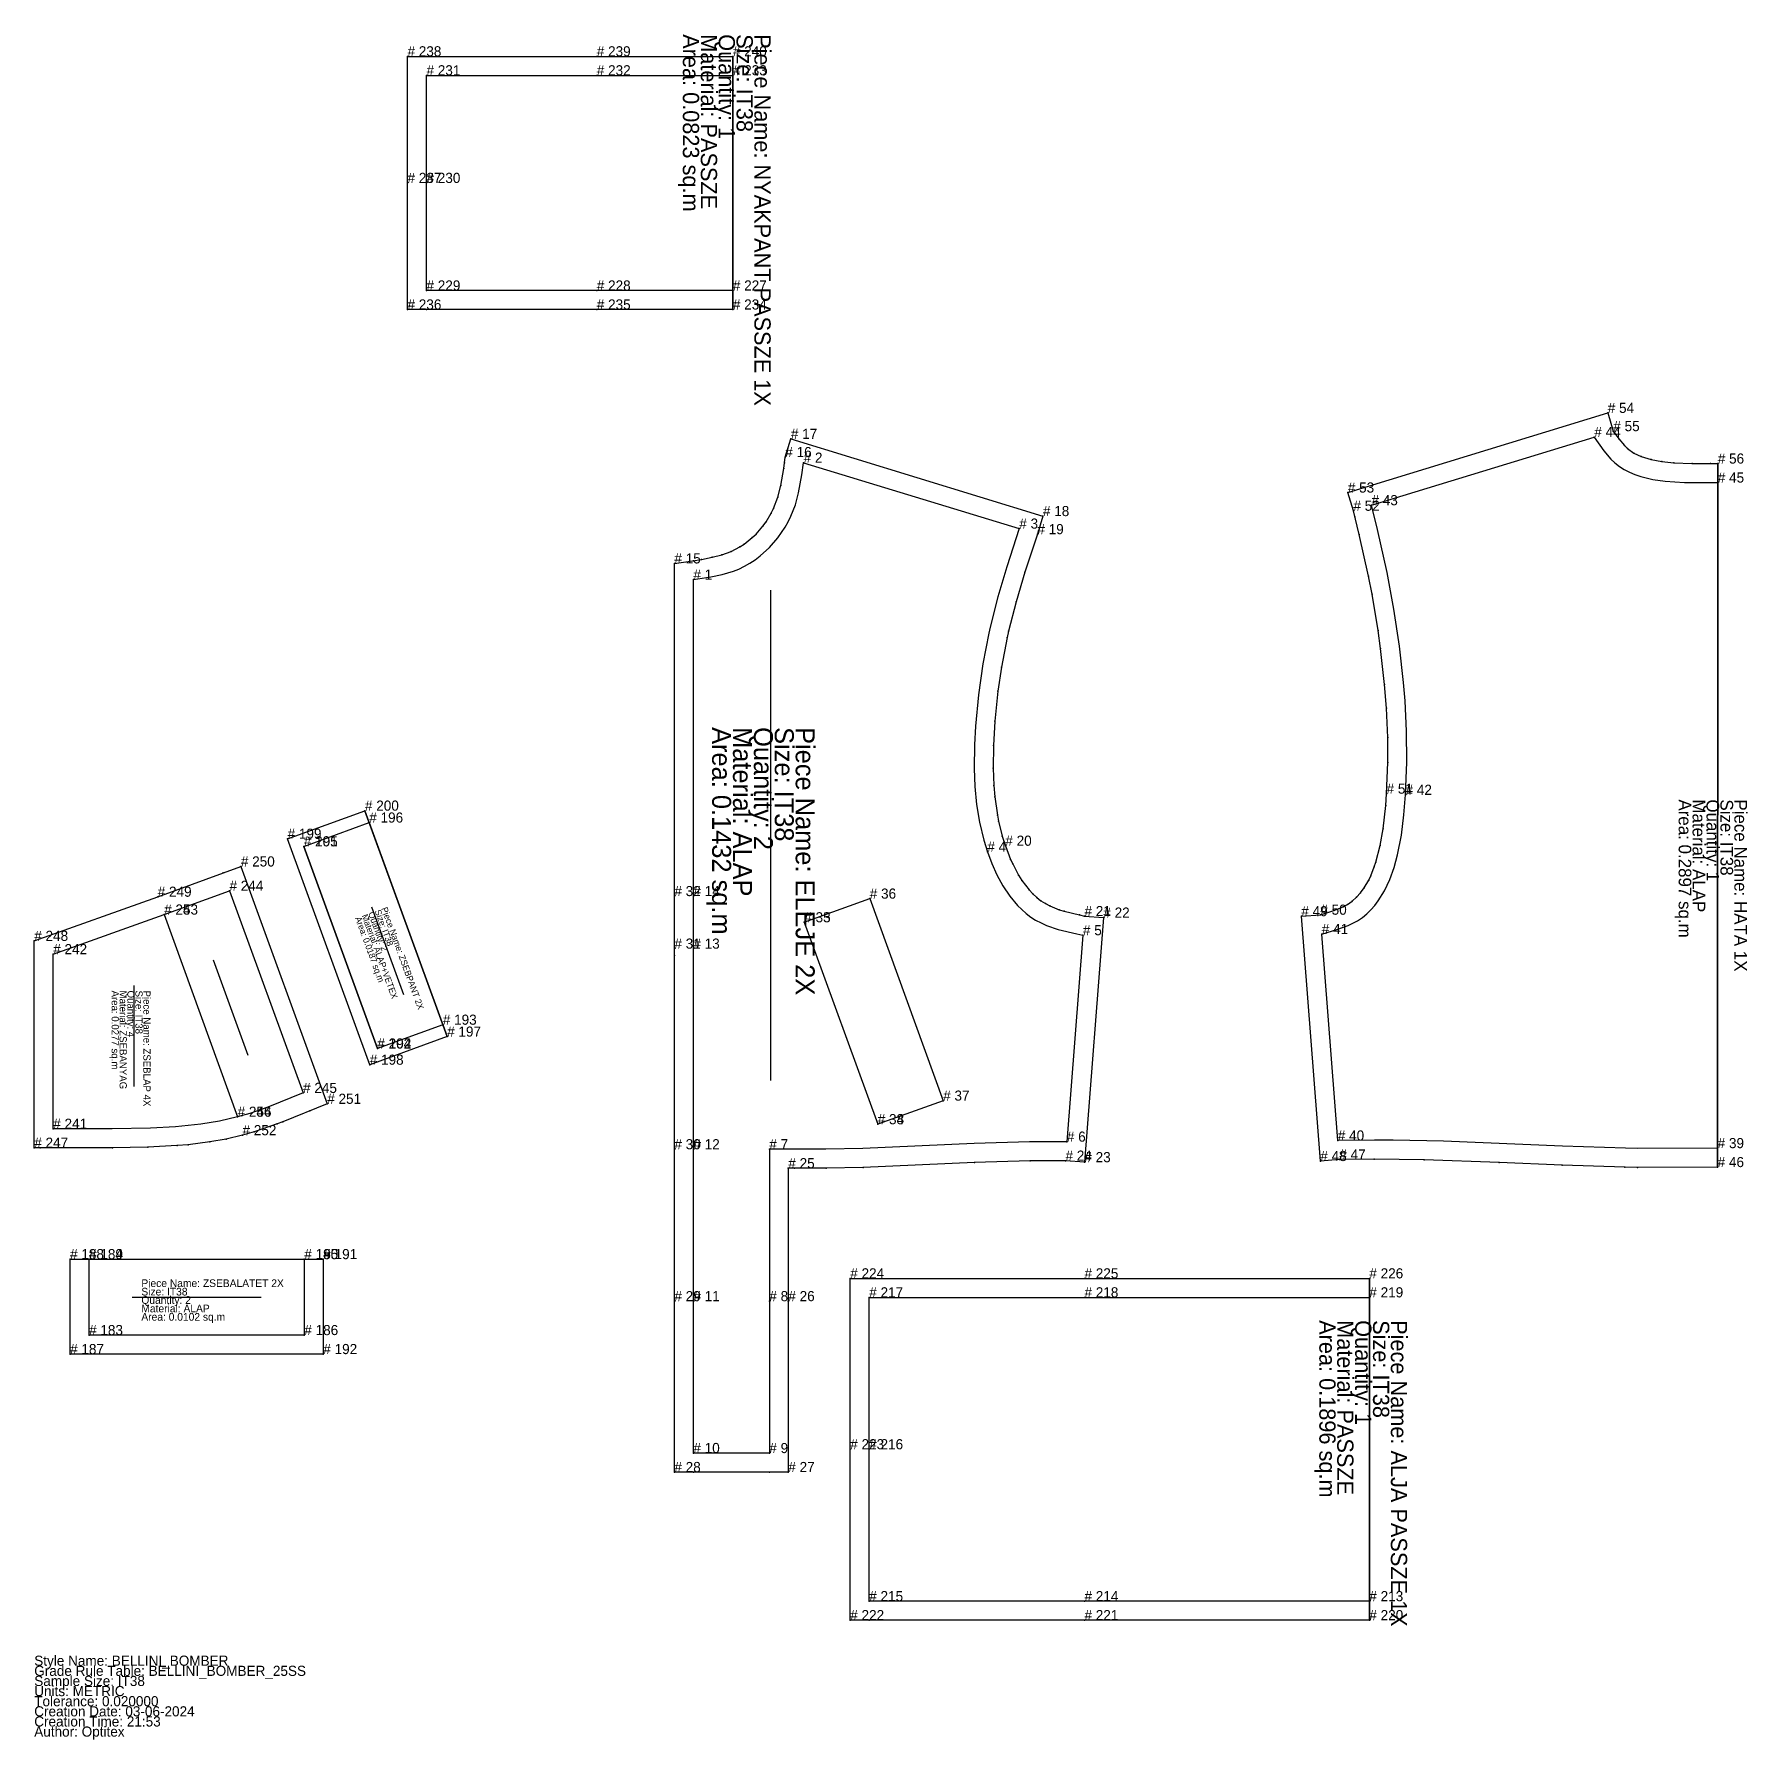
# Model space of a CAD drawing. Header units: metres. Extents: x -2179 to 884, y -608 to 739.
# Drawn here: x -2179 to -826, y -608 to 739 of the extents above; entities that cross this region are included whole.
import ezdxf

# ---------------------------------------------------------------- set-up
doc = ezdxf.new("R2010")
doc.units = ezdxf.units.M

msp = doc.modelspace()

# ---------------------------------------------------------------- texts
at = {"layer": '1'}
for s, p in [('Style Name: BELLINI_BOMBER', (-2179.1, -549.6)), ('Grade Rule Table: BELLINI_BOMBER_25SS', (-2179.1, -557.6)), ('Sample Size: IT38', (-2179.1, -565.6)), ('Units: METRIC', (-2179.1, -573.6)), ('Tolerance: 0.020000', (-2179.1, -581.6)), ('Creation Date: 03-06-2024', (-2179.1, -589.6)), ('Creation Time: 21:53', (-2179.1, -597.6)), ('Author: Optitex', (-2179.1, -605.6))]:
    msp.add_text(s, height=8, dxfattribs=at).set_placement(p)

# ---------------------------------------------------------------- blocks, each defined once
blk = doc.blocks.new('1')
at = {"layer": '1'}
blk.add_lwpolyline([(-1673.5, 321.2), (-1652.1, 324.4), (-1643.6, 326.1), (-1636, 328), (-1628.6, 330.7), (-1621.7, 334.3), (-1618.4, 336.5), (-1612, 341.6), (-1609, 344.4), (-1603.6, 350.7), (-1601.1, 354.1), (-1597, 361), (-1595.2, 364.6), (-1591.9, 373.5), (-1589.5, 382.7), (-1587.1, 396.2), (-1585.9, 405.2), (-1581.5, 419.6), (-1382.4, 358.6), (-1386.8, 344.3), (-1396.7, 314.3), (-1403.5, 291), (-1409.5, 267.6), (-1410.6, 262.8), (-1415.1, 239.3), (-1417.9, 220.4), (-1420.3, 196.6), (-1421.4, 177.5), (-1421.6, 159.4), (-1421.1, 145.8), (-1420.3, 136.8), (-1418.3, 122.3), (-1417.4, 117.5), (-1414.5, 105.8), (-1412.1, 98.2), (-1407.9, 87.4), (-1406.3, 83.9), (-1401.6, 75), (-1399, 70.8), (-1393.4, 63.5), (-1390.3, 60.2), (-1387.3, 57.4), (-1384, 54.8), (-1380.5, 52.5), (-1377, 50.6), (-1369.5, 47.6), (-1365.7, 46.4), (-1353.6, 43.5), (-1349.6, 42.6), (-1334.7, 41.4), (-1349.7, -151.8), (-1364.6, -150.6), (-1392.6, -150.8), (-1436.5, -152.1), (-1524.3, -156), (-1553.6, -156.6), (-1583.5, -156.6), (-1583.5, -261.6), (-1583.5, -396.6), (-1673.5, -396.6), (-1673.5, -261.6), (-1673.5, -141.6), (-1673.5, 16.9), (-1673.5, 58.4)], close=True, dxfattribs=at)
at = {"layer": '14'}
blk.add_lwpolyline([(-1658.5, 308.4), (-1644.7, 310.6), (-1635.7, 312.5), (-1626.9, 315.1), (-1622.6, 316.8), (-1618.2, 319), (-1613.9, 321.4), (-1609.7, 324.1), (-1605.7, 327.1), (-1598.3, 333.9), (-1591.7, 341.5), (-1586, 349.8), (-1583.5, 354.1), (-1581.4, 358.6), (-1577.9, 367.6), (-1575.4, 376.9), (-1572.8, 391.2), (-1571.4, 400.8), (-1401.1, 348.7), (-1411, 318.6), (-1418.1, 294.9), (-1424.1, 270.9), (-1425.2, 266.1), (-1429.9, 241.8), (-1433.4, 217.3), (-1435.6, 192.7), (-1436.4, 177.9), (-1436.6, 159.1), (-1436.1, 144.9), (-1434.8, 130.8), (-1432.5, 116.7), (-1429.2, 102.7), (-1426.3, 93.4), (-1422.8, 84.1), (-1418.8, 75.1), (-1414, 66.5), (-1408.6, 58.4), (-1402.5, 51.1), (-1399.2, 47.8), (-1395.7, 44.7), (-1392, 41.9), (-1388.2, 39.4), (-1383.9, 37.2), (-1379.5, 35.2), (-1370.3, 32.1), (-1355.7, 28.6), (-1350.8, 27.5), (-1363.5, -135.6), (-1392.9, -135.8), (-1436.8, -137.1), (-1524.6, -140.9), (-1553.9, -141.6), (-1598.5, -141.6), (-1598.5, -261.6), (-1598.5, -381.6), (-1658.5, -381.6), (-1658.5, -261.6), (-1658.5, -141.6), (-1658.5, 16.9), (-1658.5, 58.4)], close=True, dxfattribs=at)
at = {"layer": '2'}
for p in [(-1581.5, 419.6), (-1585.9, 405.2), (-1571.4, 400.8), (-1382.4, 358.6), (-1401.1, 348.7), (-1386.8, 344.3), (-1673.5, 321.2), (-1658.5, 308.4), (-1412.1, 98.2), (-1426.3, 93.4), (-1673.5, 58.4), (-1658.5, 58.4), (-1519.2, 56.4), (-1349.6, 42.6), (-1334.7, 41.4), (-1570.9, 37.7), (-1570.9, 37.7), (-1350.8, 27.5), (-1673.5, 16.9), (-1658.5, 16.9), (-1461.2, -103.2), (-1512.9, -121.8), (-1512.9, -121.8), (-1673.5, -141.6), (-1658.5, -141.6), (-1598.5, -141.6), (-1363.5, -135.6), (-1583.5, -156.6), (-1364.6, -150.6), (-1349.7, -151.8), (-1673.5, -261.6), (-1658.5, -261.6), (-1598.5, -261.6), (-1583.5, -261.6), (-1658.5, -381.6), (-1598.5, -381.6), (-1673.5, -396.6), (-1583.5, -396.6)]:
    blk.add_point(p, dxfattribs=at)
at = {"layer": '3'}
for p in [(-1587.1, 396.2), (-1586.5, 400.7), (-1589.5, 382.7), (-1591.9, 373.5), (-1601.1, 354.1), (-1597, 361), (-1595.2, 364.6), (-1612, 341.6), (-1609, 344.4), (-1603.6, 350.7), (-1643.6, 326.1), (-1636, 328), (-1628.6, 330.7), (-1621.7, 334.3), (-1618.4, 336.5), (-1652.1, 324.4), (-1396.7, 314.3), (-1403.5, 291), (-1410.6, 262.8), (-1409.5, 267.6), (-1415.1, 239.3), (-1417.9, 220.4), (-1420.3, 196.6), (-1421.4, 177.5), (-1421.6, 159.4), (-1421.1, 145.8), (-1420.3, 136.8), (-1418.3, 122.3), (-1417.4, 117.5), (-1414.5, 105.8), (-1412.1, 98.2), (-1407.9, 87.4), (-1406.3, 83.9), (-1401.6, 75), (-1399, 70.8), (-1393.4, 63.5), (-1390.3, 60.2), (-1387.3, 57.4), (-1384, 54.8), (-1380.5, 52.5), (-1377, 50.6), (-1369.5, 47.6), (-1365.7, 46.4), (-1353.6, 43.5), (-1578.5, -156.6), (-1553.6, -156.6), (-1524.3, -156), (-1436.5, -152.1), (-1392.6, -150.8)]:
    blk.add_point(p, dxfattribs=at)
at = {"layer": '4'}
for p in [(-1658.5, 323.3, 4), (-1658.5, 308.4, 4), (-1412.1, 98.2, 4), (-1426.3, 93.4, 4), (-1673.5, 58.4, 4), (-1658.5, 58.4, 4), (-1658.5, 16.9, 4), (-1673.5, 11.5, 4), (-1673.5, -141.6, 4), (-1658.5, -141.6, 4), (-1673.5, -261.6, 4), (-1658.5, -261.6, 4), (-1598.5, -261.6, 4), (-1583.5, -261.6, 4), (-1658.5, -381.6, 4), (-1598.5, -381.6, 4), (-1658.5, -396.6, 4), (-1598.5, -396.6, 4)]:
    blk.add_point(p, dxfattribs=at)
at = {"layer": '7'}
blk.add_line((-1597.5, 300), (-1597.5, -87.2), dxfattribs=at)
at = {"layer": '8'}
for points in [[(-1570.9, 37.7), (-1519.2, 56.4), (-1461.2, -103.2), (-1512.9, -121.8)], [(-1570.9, 37.7), (-1512.9, -121.8)]]:
    blk.add_lwpolyline(points, dxfattribs=at)
at = {"layer": '1'}
for s, p in [('Area: 0.1432 sq.m', (-1643.7, 191.9)), ('Material: ALAP', (-1627.2, 191.9)), ('Quantity: 2', (-1610.7, 191.9)), ('Size: IT38', (-1594.2, 191.9)), ('Piece Name: ELEJE 2X', (-1577.7, 191.9))]:
    blk.add_text(s, height=15, rotation=270, dxfattribs=at).set_placement(p)
at = {"layer": '2'}
for s, p in [('# 17', (-1581.5, 419.6)), ('# 16', (-1585.9, 405.2)), ('# 2', (-1571.4, 400.8)), ('# 18', (-1382.4, 358.6)), ('# 3', (-1401.1, 348.7)), ('# 19', (-1386.8, 344.3)), ('# 15', (-1673.5, 321.2)), ('# 1', (-1658.5, 308.4)), ('# 4', (-1426.3, 93.4)), ('# 20', (-1412.1, 98.2)), ('# 32', (-1673.5, 58.4)), ('# 14', (-1658.5, 58.4)), ('# 36', (-1519.2, 56.4)), ('# 33', (-1570.9, 37.7)), ('# 35', (-1570.9, 37.7)), ('# 21', (-1349.6, 42.6)), ('# 22', (-1334.7, 41.4)), ('# 5', (-1350.8, 27.5)), ('# 31', (-1673.5, 16.9)), ('# 13', (-1658.5, 16.9)), ('# 37', (-1461.2, -103.2)), ('# 34', (-1512.9, -121.8)), ('# 38', (-1512.9, -121.8)), ('# 30', (-1673.5, -141.6)), ('# 12', (-1658.5, -141.6)), ('# 7', (-1598.5, -141.6)), ('# 6', (-1363.5, -135.6)), ('# 25', (-1583.5, -156.6)), ('# 24', (-1364.6, -150.6)), ('# 23', (-1349.7, -151.8)), ('# 29', (-1673.5, -261.6)), ('# 11', (-1658.5, -261.6)), ('# 8', (-1598.5, -261.6)), ('# 26', (-1583.5, -261.6)), ('# 10', (-1658.5, -381.6)), ('# 9', (-1598.5, -381.6)), ('# 28', (-1673.5, -396.6)), ('# 27', (-1583.5, -396.6))]:
    blk.add_text(s, height=8, dxfattribs=at).set_placement(p)
blk = doc.blocks.new('2')
at = {"layer": '1'}
blk.add_lwpolyline([(-849.5, -155.7), (-912.9, -155.9), (-922.7, -155.7), (-972.3, -154.2), (-1022, -152.1), (-1081.2, -149.8), (-1120.7, -149.4), (-1148.3, -149.7), (-1163.3, -150.9), (-1178.3, 42.5), (-1163.3, 43.7), (-1152.7, 47), (-1145.3, 50), (-1141.8, 51.9), (-1138.1, 54.5), (-1134.7, 57.5), (-1131.5, 61), (-1128.6, 64.9), (-1125.1, 71.1), (-1123.5, 74.3), (-1120.7, 81.5), (-1119.4, 85.2), (-1116.1, 98.3), (-1113.7, 111.6), (-1111.7, 130.1), (-1111, 139.3), (-1110, 163.9), (-1110.1, 183.6), (-1111.1, 207), (-1112.5, 225.7), (-1115.7, 254.1), (-1117.7, 268.3), (-1122.5, 296.9), (-1125.3, 311.1), (-1132.7, 344.1), (-1137.2, 362.8), (-1141.6, 377.2), (-936.3, 440.1), (-931.9, 425.7), (-927.5, 419.6), (-923.2, 414.4), (-920.7, 412.1), (-915.7, 408.4), (-909.8, 405.7), (-901.9, 403.3), (-893.7, 401.7), (-884.2, 400.7), (-869.7, 400.1), (-855.2, 400.1), (-849.4, 400.1)], close=True, dxfattribs=at)
at = {"layer": '14'}
blk.add_lwpolyline([(-849.5, -140.7), (-912.7, -140.9), (-922.4, -140.7), (-972, -139.2), (-1066.1, -135.3), (-1105.7, -134.4), (-1120.6, -134.4), (-1149.5, -134.7), (-1162.2, 28.4), (-1149.4, 32.2), (-1141.4, 35.2), (-1134, 39), (-1130.1, 41.5), (-1126.6, 44.4), (-1123.3, 47.5), (-1120.3, 50.9), (-1117.5, 54.6), (-1112.5, 62.6), (-1108.4, 71.5), (-1105, 80.9), (-1102.3, 90.9), (-1099.3, 106.6), (-1097.3, 122.6), (-1096, 138.4), (-1095, 164.2), (-1095.2, 188.7), (-1096.4, 212.7), (-1097.6, 227.1), (-1100.8, 255.9), (-1105.2, 285.1), (-1110.6, 314.1), (-1118.2, 348), (-1122.9, 367.2), (-946.9, 421.1), (-939.3, 410.3), (-933.8, 403.7), (-930.8, 400.8), (-927.1, 397.9), (-923.3, 395.4), (-919.1, 393.3), (-914.8, 391.5), (-910.3, 389.9), (-900.8, 387.6), (-890.9, 386.2), (-875.6, 385.2), (-855.5, 385.1), (-849.4, 385.1)], close=True, dxfattribs=at)
at = {"layer": '2'}
for p in [(-936.3, 440.1), (-946.9, 421.1), (-931.9, 425.7), (-849.4, 400.1), (-849.4, 385.1), (-1141.6, 377.2), (-1122.9, 367.2), (-1137.2, 362.8), (-1111, 139.3), (-1096, 138.4), (-1178.3, 42.5), (-1163.3, 43.7), (-1162.2, 28.4), (-1149.5, -134.7), (-849.5, -140.7), (-1163.3, -150.9), (-1148.3, -149.7), (-849.5, -155.7)]:
    blk.add_point(p, dxfattribs=at)
at = {"layer": '3'}
for p in [(-927.5, 419.6), (-923.2, 414.4), (-920.7, 412.1), (-915.7, 408.4), (-909.8, 405.7), (-901.9, 403.3), (-893.7, 401.7), (-884.2, 400.7), (-869.7, 400.1), (-855.2, 400.1), (-1136.1, 358.1), (-1132.7, 344.1), (-1125.3, 311.1), (-1122.5, 296.9), (-1117.7, 268.3), (-1115.7, 254.1), (-1112.5, 225.7), (-1111.1, 207), (-1110.1, 183.6), (-1110, 163.9), (-1111, 139.3), (-1111.7, 130.1), (-1113.7, 111.6), (-1116.1, 98.3), (-1120.7, 81.5), (-1119.4, 85.2), (-1125.1, 71.1), (-1123.5, 74.3), (-1138.1, 54.5), (-1134.7, 57.5), (-1131.5, 61), (-1128.6, 64.9), (-1152.7, 47), (-1145.3, 50), (-1141.8, 51.9), (-1143.7, -149.6), (-1120.7, -149.4), (-1081.2, -149.8), (-1022, -152.1), (-972.3, -154.2), (-922.7, -155.7), (-912.9, -155.9)]:
    blk.add_point(p, dxfattribs=at)
at = {"layer": '4'}
for p in [(-849.4, 400.1), (-849.4, 385.1), (-1111, 139.3, 4), (-1096, 138.4, 4), (-849.5, -140.7, 4), (-849.5, -155.7, 4)]:
    blk.add_point(p, dxfattribs=at)
at = {"layer": '6'}
blk.add_line((-849.5, -155.7), (-849.4, 400.1), dxfattribs=at)
at = {"layer": '7'}
blk.add_line((-849.5, 306.4), (-849.5, -144.8), dxfattribs=at)
at = {"layer": '1'}
for s, p in [('Area: 0.2897 sq.m', (-880.3, 134.8)), ('Material: ALAP', (-869.3, 134.8)), ('Quantity: 1', (-858.3, 134.8)), ('Size: IT38', (-847.3, 134.8)), ('Piece Name: HATA 1X', (-836.3, 134.8))]:
    blk.add_text(s, height=10, rotation=270, dxfattribs=at).set_placement(p)
at = {"layer": '2'}
for s, p in [('# 54', (-936.3, 440.1)), ('# 55', (-931.9, 425.7)), ('# 44', (-946.9, 421.1)), ('# 56', (-849.4, 400.1)), ('# 45', (-849.4, 385.1)), ('# 53', (-1141.6, 377.2)), ('# 52', (-1137.2, 362.8)), ('# 43', (-1122.9, 367.2)), ('# 51', (-1111, 139.3)), ('# 42', (-1096, 138.4)), ('# 49', (-1178.3, 42.5)), ('# 50', (-1163.3, 43.7)), ('# 41', (-1162.2, 28.4)), ('# 40', (-1149.5, -134.7)), ('# 39', (-849.5, -140.7)), ('# 48', (-1163.3, -150.9)), ('# 47', (-1148.3, -149.7)), ('# 46', (-849.5, -155.7))]:
    blk.add_text(s, height=8, dxfattribs=at).set_placement(p)
blk = doc.blocks.new('4')
at = {"layer": '1'}
blk.add_lwpolyline([(-2150.8, -303.4), (-2150.8, -228.4), (-2135.8, -228.4), (-1965.8, -228.4), (-1950.8, -228.4), (-1950.8, -303.4)], close=True, dxfattribs=at)
at = {"layer": '14'}
blk.add_lwpolyline([(-2135.8, -288.4), (-2135.8, -228.4), (-1965.8, -228.4), (-1965.8, -288.4)], close=True, dxfattribs=at)
at = {"layer": '2'}
for p in [(-2150.8, -228.4), (-2135.8, -228.4), (-2135.8, -228.4), (-1965.8, -228.4), (-1965.8, -228.4), (-1950.8, -228.4), (-2135.8, -288.4), (-1965.8, -288.4), (-2150.8, -303.4), (-1950.8, -303.4)]:
    blk.add_point(p, dxfattribs=at)
at = {"layer": '7'}
blk.add_line((-2101.8, -258.4), (-1999.8, -258.4), dxfattribs=at)
at = {"layer": '1'}
for s, height, p in [('Size: IT38', 6.06, (-2094.5, -257.1)), ('Piece Name: ZSEBALATET 2X', 6.056, (-2094.5, -250.4)), ('Quantity: 2', 6.056, (-2094.5, -263.7)), ('Material: ALAP', 6.056, (-2094.5, -270.4)), ('Area: 0.0102 sq.m', 6.056, (-2094.5, -277))]:
    blk.add_text(s, height=height, dxfattribs=at).set_placement(p)
at = {"layer": '2'}
for s, p in [('# 188', (-2150.8, -228.4)), ('# 184', (-2135.8, -228.4)), ('# 189', (-2135.8, -228.4)), ('# 185', (-1965.8, -228.4)), ('# 190', (-1965.8, -228.4)), ('# 191', (-1950.8, -228.4)), ('# 183', (-2135.8, -288.4)), ('# 186', (-1965.8, -288.4)), ('# 187', (-2150.8, -303.4)), ('# 192', (-1950.8, -303.4))]:
    blk.add_text(s, height=8, dxfattribs=at).set_placement(p)
blk = doc.blocks.new('5')
at = {"layer": '1'}
blk.add_lwpolyline([(-1853, -52.6), (-1914.1, -74.8), (-1979, 103.7), (-1917.9, 125.9)], close=True, dxfattribs=at)
at = {"layer": '14'}
blk.add_lwpolyline([(-1856.4, -43.2), (-1908.1, -62), (-1966.2, 97.7), (-1914.5, 116.5)], close=True, dxfattribs=at)
at = {"layer": '2'}
for p in [(-1917.9, 125.9), (-1914.5, 116.5), (-1979, 103.7), (-1966.2, 97.7), (-1966.2, 97.7), (-1856.4, -43.2), (-1853, -52.6), (-1908.1, -62), (-1908.1, -62), (-1914.1, -74.8)]:
    blk.add_point(p, dxfattribs=at)
at = {"layer": '4'}
for p in [(-1917.9, 125.9, 4), (-1914.5, 116.5, 4), (-1856.4, -43.2, 4), (-1853, -52.6, 4)]:
    blk.add_point(p, dxfattribs=at)
at = {"layer": '6'}
blk.add_line((-1853, -52.6), (-1917.9, 125.9), dxfattribs=at)
at = {"layer": '7'}
blk.add_line((-1912.6, 50), (-1887.4, -19.3), dxfattribs=at)
at = {"layer": '8'}
blk.add_lwpolyline([(-1966.2, 97.7), (-1908.1, -62)], dxfattribs=at)
at = {"layer": '1'}
for s, p in [('Area: 0.0187 sq.m', (-1925.8, 41.1)), ('Material: ALAP+VETEX', (-1920.6, 43)), ('Quantity: 2', (-1915.5, 44.9)), ('Size: IT38', (-1910.3, 46.7)), ('Piece Name: ZSEBPANT 2X', (-1905.1, 48.6))]:
    blk.add_text(s, height=5, rotation=289.9818, dxfattribs=at).set_placement(p)
at = {"layer": '2'}
for s, p in [('# 200', (-1917.9, 125.9)), ('# 196', (-1914.5, 116.5)), ('# 199', (-1979, 103.7)), ('# 195', (-1966.2, 97.7)), ('# 201', (-1966.2, 97.7)), ('# 193', (-1856.4, -43.2)), ('# 194', (-1908.1, -62)), ('# 202', (-1908.1, -62)), ('# 197', (-1853, -52.6)), ('# 198', (-1914.1, -74.8))]:
    blk.add_text(s, height=8, dxfattribs=at).set_placement(p)
blk = doc.blocks.new('7')
at = {"layer": '1'}
blk.add_lwpolyline([(-1124.6, -513.6), (-1349.6, -513.6), (-1534.6, -513.6), (-1534.6, -378.6), (-1534.6, -243.6), (-1349.6, -243.6), (-1124.6, -243.6)], close=True, dxfattribs=at)
at = {"layer": '14'}
blk.add_lwpolyline([(-1124.6, -498.6), (-1349.6, -498.6), (-1519.6, -498.6), (-1519.6, -378.6), (-1519.6, -258.6), (-1349.6, -258.6), (-1124.6, -258.6)], close=True, dxfattribs=at)
at = {"layer": '2'}
for p in [(-1534.6, -243.6), (-1349.6, -243.6), (-1124.6, -243.6), (-1519.6, -258.6), (-1349.6, -258.6), (-1124.6, -258.6), (-1534.6, -378.6), (-1519.6, -378.6), (-1519.6, -498.6), (-1349.6, -498.6), (-1124.6, -498.6), (-1534.6, -513.6), (-1349.6, -513.6), (-1124.6, -513.6)]:
    blk.add_point(p, dxfattribs=at)
at = {"layer": '4'}
for p in [(-1519.6, -243.6, 4), (-1349.6, -243.6, 4), (-1124.6, -243.6, 4), (-1519.6, -258.6, 4), (-1349.6, -258.6, 4), (-1124.6, -258.6, 4), (-1534.6, -378.6, 4), (-1519.6, -378.6, 4), (-1519.6, -498.6, 4), (-1349.6, -498.6, 4), (-1124.6, -498.6, 4), (-1519.6, -513.6, 4), (-1349.6, -513.6, 4), (-1124.6, -513.6, 4)]:
    blk.add_point(p, dxfattribs=at)
at = {"layer": '6'}
blk.add_line((-1124.6, -513.6), (-1124.6, -243.6), dxfattribs=at)
at = {"layer": '7'}
blk.add_line((-1124.6, -318.8), (-1124.6, -426.8), dxfattribs=at)
at = {"layer": '1'}
for s, height, p in [('Area: 0.1896 sq.m', 12.825, (-1164.1, -276.6)), ('Material: PASSZE', 12.825, (-1150, -276.6)), ('Quantity: 1', 12.825, (-1135.8, -276.6)), ('Size: IT38', 12.83, (-1121.7, -276.6)), ('Piece Name: ALJA PASSZE 1X', 12.825, (-1107.6, -276.6))]:
    blk.add_text(s, height=height, rotation=270, dxfattribs=at).set_placement(p)
at = {"layer": '2'}
for s, p in [('# 224', (-1534.6, -243.6)), ('# 225', (-1349.6, -243.6)), ('# 226', (-1124.6, -243.6)), ('# 217', (-1519.6, -258.6)), ('# 218', (-1349.6, -258.6)), ('# 219', (-1124.6, -258.6)), ('# 223', (-1534.6, -378.6)), ('# 216', (-1519.6, -378.6)), ('# 215', (-1519.6, -498.6)), ('# 214', (-1349.6, -498.6)), ('# 213', (-1124.6, -498.6)), ('# 222', (-1534.6, -513.6)), ('# 221', (-1349.6, -513.6)), ('# 220', (-1124.6, -513.6))]:
    blk.add_text(s, height=8, dxfattribs=at).set_placement(p)
blk = doc.blocks.new('8')
at = {"layer": '1'}
blk.add_lwpolyline([(-1627.3, 521.8), (-1734.8, 521.8), (-1884.3, 521.8), (-1884.3, 621.8), (-1884.3, 721.8), (-1734.8, 721.8), (-1627.3, 721.8)], close=True, dxfattribs=at)
at = {"layer": '14'}
blk.add_lwpolyline([(-1627.3, 536.8), (-1734.8, 536.8), (-1869.3, 536.8), (-1869.3, 621.8), (-1869.3, 706.8), (-1734.8, 706.8), (-1627.3, 706.8)], close=True, dxfattribs=at)
at = {"layer": '2'}
for p in [(-1884.3, 721.8), (-1734.8, 721.8), (-1627.3, 721.8), (-1869.3, 706.8), (-1734.8, 706.8), (-1627.3, 706.8), (-1884.3, 621.8), (-1869.3, 621.8), (-1869.3, 536.8), (-1734.8, 536.8), (-1627.3, 536.8), (-1884.3, 521.8), (-1734.8, 521.8), (-1627.3, 521.8)]:
    blk.add_point(p, dxfattribs=at)
at = {"layer": '4'}
for p in [(-1869.3, 721.8, 4), (-1734.8, 721.8, 4), (-1627.3, 721.8, 4), (-1869.3, 706.8, 4), (-1734.8, 706.8, 4), (-1627.3, 706.8, 4), (-1884.3, 621.8, 4), (-1869.3, 621.8, 4), (-1869.3, 536.8, 4), (-1734.8, 536.8, 4), (-1627.3, 536.8, 4), (-1869.3, 521.8, 4), (-1734.8, 521.8, 4), (-1627.3, 521.8, 4)]:
    blk.add_point(p, dxfattribs=at)
at = {"layer": '6'}
blk.add_line((-1627.3, 521.8), (-1627.3, 721.8), dxfattribs=at)
at = {"layer": '7'}
blk.add_line((-1627.3, 681.7), (-1627.3, 573.7), dxfattribs=at)
at = {"layer": '1'}
for s, height, p in [('Area: 0.0823 sq.m', 12.825, (-1666.8, 739.3)), ('Material: PASSZE', 12.825, (-1652.6, 739.3)), ('Quantity: 1', 12.825, (-1638.5, 739.3)), ('Size: IT38', 12.83, (-1624.4, 739.3)), ('Piece Name: NYAKPANT PASSZE 1X', 12.825, (-1610.3, 739.3))]:
    blk.add_text(s, height=height, rotation=270, dxfattribs=at).set_placement(p)
at = {"layer": '2'}
for s, p in [('# 238', (-1884.3, 721.8)), ('# 239', (-1734.8, 721.8)), ('# 240', (-1627.3, 721.8)), ('# 231', (-1869.3, 706.8)), ('# 232', (-1734.8, 706.8)), ('# 233', (-1627.3, 706.8)), ('# 237', (-1884.3, 621.8)), ('# 230', (-1869.3, 621.8)), ('# 229', (-1869.3, 536.8)), ('# 228', (-1734.8, 536.8)), ('# 227', (-1627.3, 536.8)), ('# 236', (-1884.3, 521.8)), ('# 235', (-1734.8, 521.8)), ('# 234', (-1627.3, 521.8))]:
    blk.add_text(s, height=8, dxfattribs=at).set_placement(p)
blk = doc.blocks.new('9')
at = {"layer": '1'}
blk.add_lwpolyline([(-2179.1, -140.4), (-2179.1, 23), (-2081.6, 57.9), (-2015.9, 81.8), (-1947.7, -105.7), (-1982.8, -119.9), (-1987.3, -121.5), (-2005.4, -127.8), (-2014.6, -130.5), (-2027.4, -133.5), (-2040.3, -135.8), (-2057.6, -138), (-2066.3, -138.7), (-2089.4, -139.9), (-2117.2, -140.4)], close=True, dxfattribs=at)
at = {"layer": '14'}
blk.add_lwpolyline([(-2164.1, -125.4), (-2164.1, 12.5), (-2076.5, 43.8), (-2024.9, 62.6), (-1966.8, -97.1), (-1994.7, -108.3), (-2008.9, -113.2), (-2018.5, -115.9), (-2032.9, -119.3), (-2047.6, -121.7), (-2067.4, -123.8), (-2087.4, -124.9), (-2117.5, -125.4)], close=True, dxfattribs=at)
at = {"layer": '2'}
for p in [(-2015.9, 81.8), (-2081.6, 57.9), (-2024.9, 62.6), (-2076.5, 43.8), (-2076.5, 43.8), (-2179.1, 23), (-2164.1, 12.5), (-1966.8, -97.1), (-1947.7, -105.7), (-2018.5, -115.9), (-2018.5, -115.9), (-2164.1, -125.4), (-2014.6, -130.5), (-2179.1, -140.4)]:
    blk.add_point(p, dxfattribs=at)
at = {"layer": '3'}
for p in [(-2081.6, 57.9), (-1987.3, -121.5), (-1982.8, -119.9), (-2027.4, -133.5), (-2014.6, -130.5), (-2005.4, -127.8), (-2174.3, -140.4), (-2117.2, -140.4), (-2089.4, -139.9), (-2066.3, -138.7), (-2057.6, -138), (-2040.3, -135.8)]:
    blk.add_point(p, dxfattribs=at)
at = {"layer": '4'}
for p in [(-2030, 76.7, 4), (-2024.9, 62.6, 4), (-1966.8, -97.1, 4), (-1961.3, -111.3, 4)]:
    blk.add_point(p, dxfattribs=at)
at = {"layer": '7'}
blk.add_line((-2100.4, -12.1), (-2100.4, -92.1), dxfattribs=at)
at = {"layer": '8'}
blk.add_line((-2037.7, 8), (-2010.4, -67.2), dxfattribs=at)
blk.add_lwpolyline([(-2076.5, 43.8), (-2018.5, -115.9)], dxfattribs=at)
at = {"layer": '1'}
for s, p in [('Area: 0.0277 sq.m', (-2118, -16.2)), ('Material: ZSEBANYAG', (-2111.7, -16.2)), ('Quantity: 4', (-2105.5, -16.2)), ('Size: IT38', (-2099.2, -16.2)), ('Piece Name: ZSEBLAP 4X', (-2092.9, -16.2))]:
    blk.add_text(s, height=5.7, rotation=270, dxfattribs=at).set_placement(p)
at = {"layer": '2'}
for s, p in [('# 250', (-2015.9, 81.8)), ('# 244', (-2024.9, 62.6)), ('# 249', (-2081.6, 57.9)), ('# 243', (-2076.5, 43.8)), ('# 253', (-2076.5, 43.8)), ('# 248', (-2179.1, 23)), ('# 242', (-2164.1, 12.5)), ('# 245', (-1966.8, -97.1)), ('# 246', (-2018.5, -115.9)), ('# 254', (-2018.5, -115.9)), ('# 251', (-1947.7, -105.7)), ('# 241', (-2164.1, -125.4)), ('# 247', (-2179.1, -140.4)), ('# 252', (-2014.6, -130.5))]:
    blk.add_text(s, height=8, dxfattribs=at).set_placement(p)

# ---------------------------------------------------------------- block references
at = {"layer": '1'}
for name in ['8', '2', '1', '5', '9', '4', '7']:
    msp.add_blockref(name, (0, 0), dxfattribs=at)

msp.set_redraw_order([(e.dxf.handle, doc.entitydb.next_handle()) for e in msp.query("TEXT MTEXT ATTDEF DIMENSION ARC_DIMENSION")])  # texts and dimensions are drawn at this point

doc.saveas('drawing.dxf')
